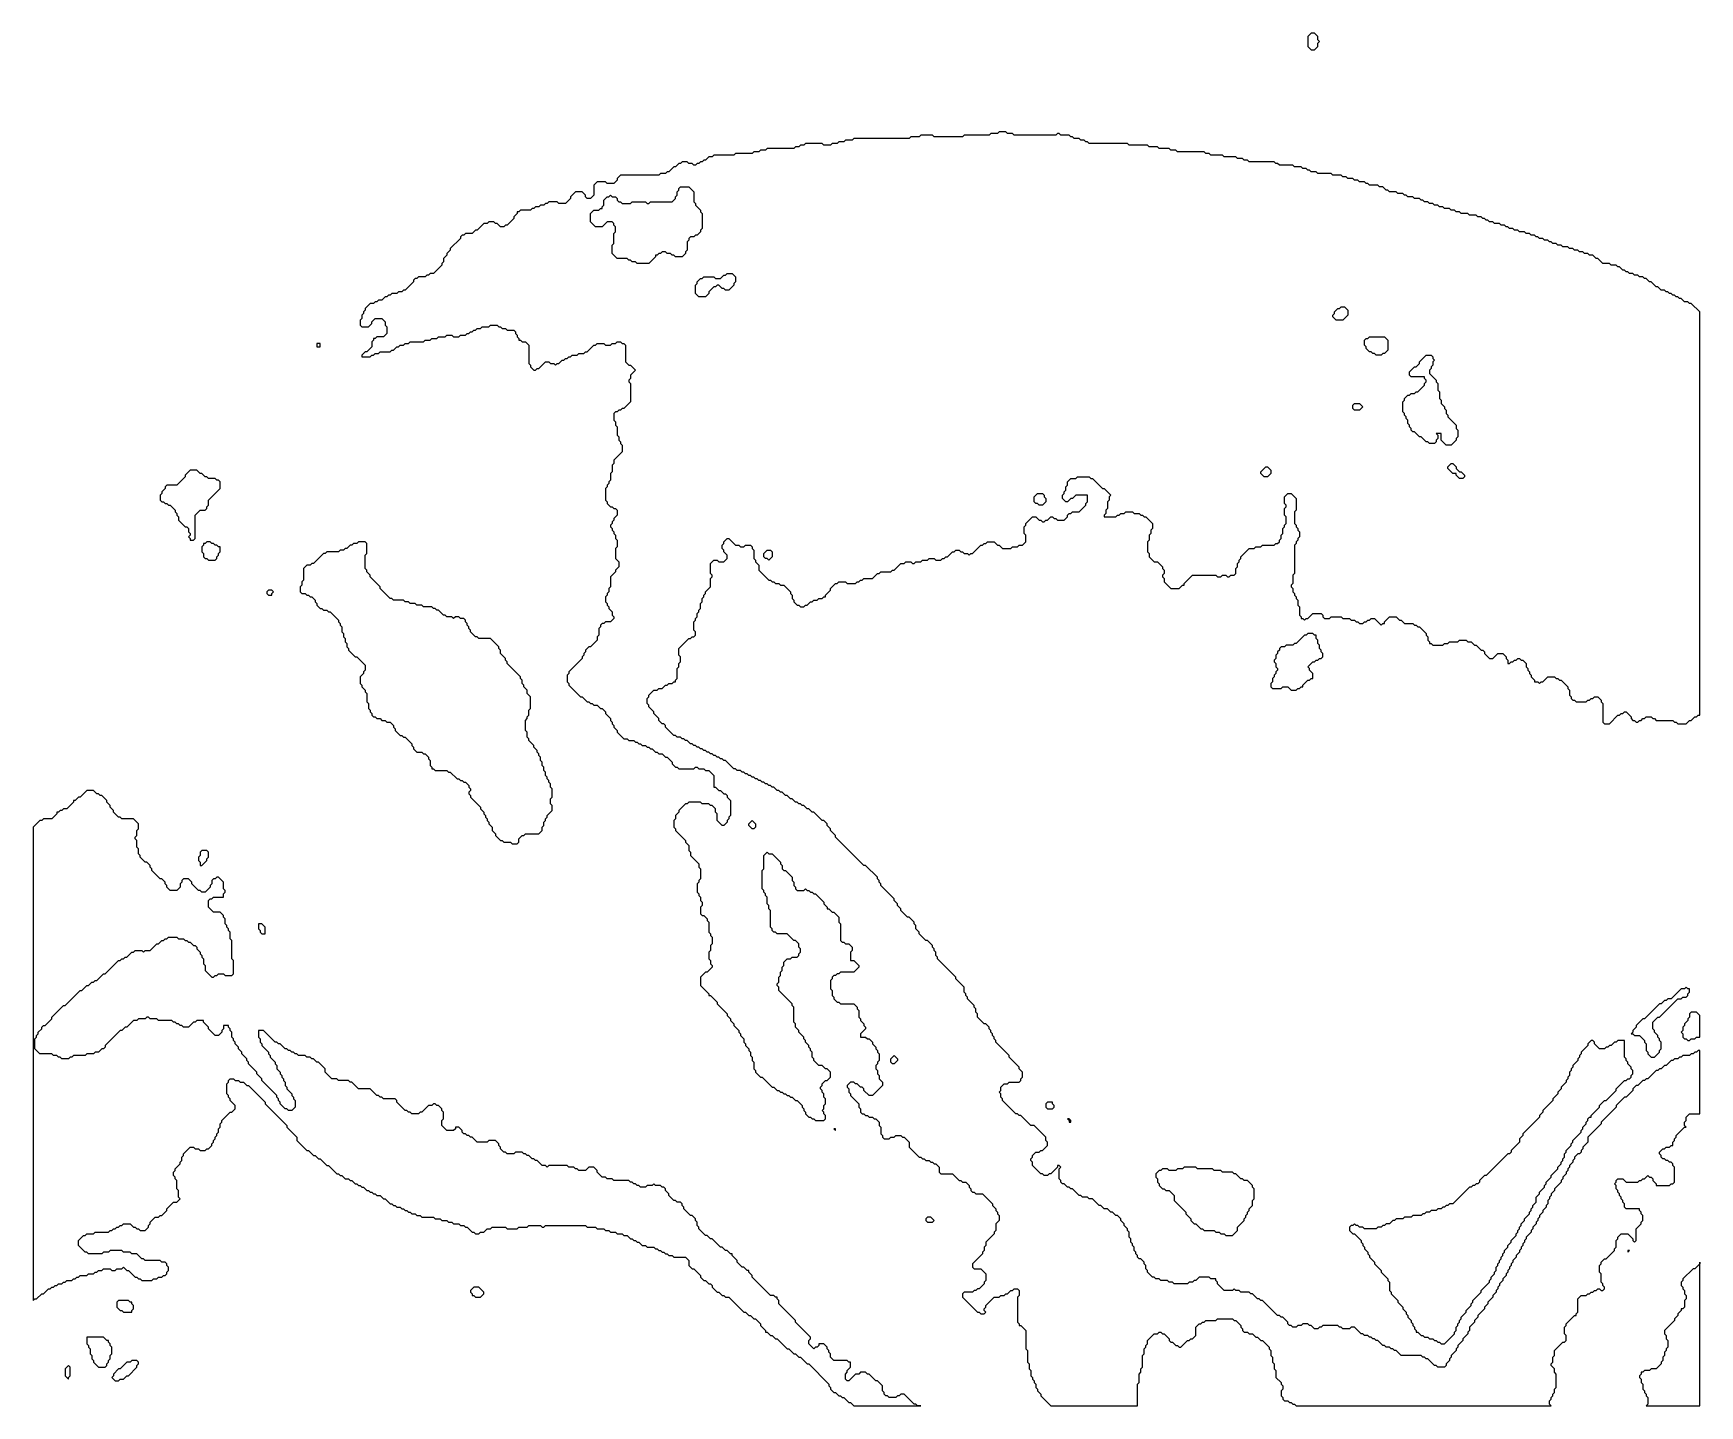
# Model space of a CAD drawing. Header units: millimetres. Extents: x 0 to 500, y 0 to 412.
import ezdxf

# ---------------------------------------------------------------- set-up
doc = ezdxf.new("R2010")
doc.units = ezdxf.units.MM

msp = doc.modelspace()

# ---------------------------------------------------------------- linework, layer by layer
for points in [[(383, 412), (382, 411), (382, 408), (383, 407), (384, 407), (385, 408), (385, 409), (385.5, 409.5), (385, 410), (385, 411), (384, 412)], [(289.5, 382.5), (289, 382), (287, 382), (286.5, 381.5), (279, 381.5), (278.5, 381), (270, 381), (269.5, 381.5), (266, 381.5), (265.5, 381), (263, 381), (262.5, 380.5), (246, 380.5), (245.5, 380), (243.5, 380), (243, 379.5), (241.5, 379.5), (241, 379), (239.5, 379), (239, 378.5), (237, 378.5), (236.5, 379), (231.5, 379), (231, 378.5), (230, 378.5), (229.5, 378), (228.5, 378), (228, 377.5), (220, 377.5), (219.5, 377), (218, 377), (217.5, 376.5), (216, 376.5), (215.5, 376), (210.5, 376), (210, 375.5), (204, 375.5), (203.5, 375), (202.5, 375), (201.5, 374), (201, 374), (200.5, 373.5), (200, 373.5), (199.5, 373), (199, 373), (198.5, 372.5), (198, 372.5), (197.5, 373), (196.5, 373), (196, 373.5), (194.5, 373.5), (194, 373), (193.5, 373), (192.5, 372), (192, 372), (190.5, 370.5), (190, 370.5), (189.5, 370), (188, 370), (187.5, 369.5), (176, 369.5), (175, 368.5), (175, 368), (174, 367), (172, 367), (171.5, 367.5), (169, 367.5), (168, 366.5), (168, 363.5), (167, 362.5), (166, 362.5), (165.5, 363), (165.5, 363.5), (164.5, 364.5), (162.5, 364.5), (161, 363), (161, 362.5), (159.5, 361), (157.5, 361), (157, 361.5), (154.5, 361.5), (154, 361), (153.5, 361), (153, 360.5), (152, 360.5), (151.5, 360), (150.5, 360), (150, 359.5), (149.5, 359.5), (149, 359), (146, 359), (145.5, 358.5), (145, 358.5), (145, 358), (144, 357), (144, 356.5), (142, 354.5), (141.5, 354.5), (141, 354), (140, 354), (139, 355), (138.5, 355), (138, 355.5), (136.5, 355.5), (136, 355), (135, 355), (133, 353), (132.5, 353), (131.5, 352), (129.5, 352), (129, 351.5), (128.5, 351.5), (128, 351), (128, 350.5), (125, 347.5), (125, 347), (124, 346), (124, 345.5), (123, 344.5), (123, 343.5), (122.5, 343), (122.5, 342.5), (120, 340), (119, 340), (118.5, 339.5), (118, 339.5), (117.5, 339), (115.5, 339), (115, 338.5), (114.5, 338.5), (114, 338), (114, 337.5), (111.5, 335), (111, 335), (110.5, 334.5), (109.5, 334.5), (109, 334), (107.5, 334), (107, 333.5), (106.5, 333.5), (106, 333), (105.5, 333), (104.5, 332), (103.5, 332), (103, 331.5), (102.5, 331.5), (102, 331), (101, 331), (99.5, 329.5), (99.5, 329), (99, 328.5), (99, 328), (98.5, 327.5), (98.5, 326.5), (98, 326), (98, 324.5), (98.5, 324), (100.5, 324), (101.5, 325), (101.5, 325.5), (102.5, 326.5), (104.5, 326.5), (105.5, 325.5), (105.5, 324.5), (106, 324), (106, 322), (105, 321), (103, 321), (102.5, 320.5), (102, 320.5), (102, 320), (101.5, 319.5), (101.5, 318), (100, 316.5), (99.5, 316.5), (98.5, 315.5), (98.5, 315), (101, 315), (101.5, 315.5), (102, 315.5), (102.5, 316), (103.5, 316), (104, 316.5), (107, 316.5), (107.5, 317), (108, 317), (109, 318), (109.5, 318), (110, 318.5), (111, 318.5), (111.5, 319), (112.5, 319), (113, 319.5), (117, 319.5), (117.5, 320), (119, 320), (119.5, 320.5), (121, 320.5), (121.5, 321), (123.5, 321), (124, 321.5), (125.5, 321.5), (126, 321), (127.5, 321), (128, 321.5), (129.5, 321.5), (130, 322), (130.5, 322), (131, 322.5), (131.5, 322.5), (132, 323), (132.5, 323), (133, 323.5), (134, 323.5), (134.5, 324), (136.5, 324), (137, 324.5), (139, 324.5), (139.5, 324), (140, 324), (140.5, 323.5), (141.5, 323.5), (142, 323), (144, 323), (144.5, 322.5), (144.5, 322), (145, 321.5), (145, 321), (145.5, 320.5), (145.5, 320), (146, 320), (146.5, 319.5), (147.5, 319.5), (148.5, 318.5), (148.5, 313), (149, 312.5), (149, 312), (150, 311), (150.5, 311), (151, 311.5), (151.5, 311.5), (153.5, 313.5), (154.5, 313.5), (155, 313), (156, 313), (156.5, 312.5), (157, 313), (157.5, 313), (158.5, 314), (159, 314), (159.5, 314.5), (160, 314.5), (160.5, 315), (161, 315), (161.5, 315.5), (163, 315.5), (163.5, 316), (165, 316), (165.5, 316.5), (166, 316.5), (168, 318.5), (168.5, 318.5), (169, 319), (171, 319), (171.5, 318.5), (173, 318.5), (173.5, 319), (174.5, 319), (175, 319.5), (176, 319.5), (176.5, 319), (177, 319), (177.5, 318.5), (177.5, 313.5), (178.5, 312.5), (179, 312.5), (180.5, 311), (179, 309.5), (179, 308.5), (178.5, 308), (178.5, 307.5), (179, 307), (179, 301.5), (177, 299.5), (176.5, 299.5), (176, 299), (175.5, 299), (175, 298.5), (174.5, 298.5), (174, 298), (174, 296), (174.5, 295.5), (174.5, 294.5), (175, 294), (175, 291.5), (175.5, 291), (175.5, 290), (176, 289.5), (176, 289), (176.5, 288.5), (176.5, 286.5), (174, 284), (174, 283), (173.5, 282.5), (173.5, 280.5), (173, 280), (173, 278), (172.5, 277.5), (172.5, 277), (172, 276.5), (172, 276), (171.5, 275.5), (171.5, 272), (172, 271.5), (172, 271), (173, 270), (173.5, 270), (174, 269.5), (174.5, 269.5), (175, 269), (175, 267.5), (174, 266.5), (174, 266), (173.5, 265.5), (173.5, 265), (173, 264.5), (173, 264), (173.5, 263.5), (173.5, 263), (174, 262.5), (174, 262), (174.5, 261.5), (174.5, 260.5), (175, 260), (175, 258), (174.5, 257.5), (174.5, 254.5), (175.5, 253.5), (175.5, 252), (174.5, 251), (174.5, 250.5), (173, 249), (173, 246), (172.5, 245.5), (172.5, 244.5), (172, 244), (172, 243.5), (171.5, 243), (171.5, 241.5), (172, 241), (172, 240.5), (172.5, 240), (172.5, 239.5), (173.5, 238.5), (173.5, 237.5), (174, 237), (174, 236.5), (173, 235.5), (171.5, 235.5), (171, 235), (170.5, 235), (170, 234.5), (170, 234), (169.5, 233.5), (169.5, 231.5), (169, 231), (169, 230), (167, 228), (166.5, 228), (165.5, 227), (165.5, 226.5), (165, 226), (165, 225.5), (164.5, 225), (164.5, 224.5), (160.5, 220.5), (160.5, 220), (160, 219.5), (160, 217.5), (160.5, 217), (160.5, 216.5), (164, 213), (164.5, 213), (166, 211.5), (166.5, 211.5), (167, 211), (167.5, 211), (168, 210.5), (169, 210.5), (170, 209.5), (170.5, 209.5), (171.5, 208.5), (171.5, 208), (173, 206.5), (173, 206), (173.5, 205.5), (173.5, 205), (174, 204.5), (174, 204), (175, 203), (175, 202.5), (177, 200.5), (178, 200.5), (178.5, 200), (180, 200), (180.5, 199.5), (181, 199.5), (181.5, 199), (182, 199), (182.5, 198.5), (183.5, 198.5), (184, 198), (184.5, 198), (185, 197.5), (185.5, 197.5), (186.5, 196.5), (187, 196.5), (187.5, 196), (188.5, 196), (189.5, 195), (190, 195), (191.5, 193.5), (191.5, 193), (192.5, 192), (193, 192), (193.5, 191.5), (198, 191.5), (198.5, 192), (199, 192), (199.5, 191.5), (201, 191.5), (201.5, 191), (202.5, 191), (204, 189.5), (204, 186), (204.5, 186), (205.5, 185), (206, 185), (207, 184), (207.5, 184), (208, 183.5), (208, 183), (209, 182), (209, 177.5), (208.5, 177), (208.5, 176.5), (208, 176), (208, 175.5), (207, 174.5), (206.5, 174.5), (205, 176), (205, 178), (204.5, 178.5), (204.5, 179.5), (203.5, 180.5), (203, 180.5), (202.5, 181), (200.5, 181), (200, 181.5), (196.5, 181.5), (196, 181), (195.5, 181), (193.5, 179), (193.5, 178.5), (192.5, 177.5), (192.5, 176.5), (192, 176), (192, 174), (192.5, 173.5), (192.5, 173), (195.5, 170), (195.5, 169.5), (196.5, 168.5), (196.5, 167), (197, 166.5), (197, 165.5), (199.5, 163), (199.5, 162), (200, 161.5), (200, 158.5), (199.5, 158), (199.5, 157.5), (199, 157), (199, 154.5), (199.5, 154), (199.5, 153.5), (200, 153), (200, 152), (200.5, 151.5), (200.5, 150.5), (200, 150), (200, 148), (200.5, 147.5), (201, 147.5), (202, 146.5), (202, 146), (202.5, 145.5), (202.5, 142.5), (203, 142), (203, 141.5), (203.5, 141), (203.5, 139), (203, 138.5), (203, 137), (202.5, 136.5), (202.5, 134.5), (203, 134), (203, 133), (203.5, 132.5), (203.5, 132), (202, 130.5), (201.5, 130.5), (200, 129), (200, 126.5), (202.5, 124), (202.5, 123.5), (203, 123.5), (205, 121.5), (205, 121), (208, 118), (208, 117.5), (209, 116.5), (209, 116), (210, 115), (210, 114.5), (211.5, 113), (211.5, 112.5), (212, 112), (212, 111.5), (213, 110.5), (213, 109.5), (213.5, 109), (213.5, 108.5), (214.5, 107.5), (214.5, 107), (215, 106.5), (215, 105.5), (215.5, 105), (215.5, 104), (216, 103.5), (216, 101.5), (216.5, 101), (216.5, 100.5), (218, 99), (218.5, 99), (221.5, 96), (222, 96), (223, 95), (223.5, 95), (224, 94.5), (224.5, 94.5), (225, 94), (225.5, 94), (226, 93.5), (226.5, 93.5), (227, 93), (227.5, 93), (228.5, 92), (229, 92), (230.5, 90.5), (230.5, 90), (231, 89.5), (231, 89), (231.5, 88.5), (231.5, 88), (232.5, 87), (233, 87), (233.5, 86.5), (234, 86.5), (234.5, 86), (237, 86), (237.5, 86.5), (237.5, 87.5), (237, 88), (237, 88.5), (236.5, 89), (237, 89.5), (237, 90.5), (237.5, 91), (237.5, 92.5), (237, 93), (237, 94), (236.5, 94.5), (236.5, 95), (236, 95.5), (236, 96), (236.5, 96.5), (236.5, 97), (237.5, 98), (238, 98), (239, 99), (239, 100.5), (238, 101.5), (237.5, 101.5), (236.5, 102.5), (235.5, 102.5), (234, 104), (234, 104.5), (233.5, 105), (233.5, 106.5), (233, 107), (233, 107.5), (232.5, 108), (232.5, 108.5), (231.5, 109.5), (231.5, 110), (231, 110.5), (231, 111), (229.5, 112.5), (229.5, 113), (228.5, 114), (228.5, 115), (228, 115.5), (228, 120), (227.5, 120.5), (227.5, 121), (223.5, 125), (223.5, 126), (223, 126.5), (223, 127), (223.5, 127.5), (223.5, 129), (224, 129.5), (224, 130.5), (224.5, 131), (224.5, 132), (225, 132.5), (225, 133.5), (226, 134.5), (227, 134.5), (227.5, 135), (229, 135), (229.5, 135.5), (229.5, 136), (230, 136.5), (230, 137.5), (229.5, 138), (229.5, 139), (228.5, 140), (228, 140), (226, 142), (223, 142), (222.5, 142.5), (222, 142.5), (221.5, 143), (221.5, 143.5), (221, 144), (221, 149), (220.5, 149.5), (220.5, 150.5), (220, 151), (220, 153), (219.5, 153.5), (219.5, 154), (219, 154.5), (219, 155), (218.5, 155.5), (218.5, 161), (219, 161.5), (219, 165.5), (220, 166.5), (220.5, 166), (221.5, 166), (224, 163.5), (224, 163), (224.5, 162.5), (224.5, 161.5), (225, 161), (225.5, 161), (227.5, 159), (227.5, 158), (228, 157.5), (228, 156.5), (228.5, 156), (228.5, 155.5), (229, 155), (231, 155), (231.5, 155.5), (232, 155), (232.5, 155), (233, 154.5), (233.5, 154.5), (234, 154), (234.5, 154), (237, 151.5), (237, 151), (238, 150), (238, 149.5), (238.5, 149.5), (239.5, 148.5), (240, 148.5), (241.5, 147), (241.5, 145.5), (242, 145), (242, 140), (242.5, 139.5), (243, 139.5), (243.5, 139), (244.5, 139), (245.5, 138), (245.5, 137), (245, 136.5), (245, 134), (246, 134), (247.5, 132.5), (247.5, 132), (246, 130.5), (242, 130.5), (241.5, 130), (241, 130), (240.5, 129.5), (240, 129.5), (239.5, 129), (239.5, 128.5), (239, 128), (239, 125.5), (239.5, 125), (239.5, 123.5), (240, 123), (240, 122.5), (241, 121.5), (241.5, 121.5), (242, 121), (246, 121), (247, 120), (247, 119.5), (247.5, 119), (247.5, 117), (248, 116.5), (248, 116), (249, 115), (249, 114.5), (249.5, 114), (249.5, 113.5), (248, 112), (248, 111), (249.5, 111), (250, 110.5), (250.5, 110.5), (251.5, 109.5), (251.5, 109), (252.5, 108), (252.5, 107.5), (253, 107), (253, 106.5), (253.5, 106), (253.5, 104), (253, 103.5), (253, 103), (252.5, 102.5), (252.5, 101.5), (253, 101), (253, 100), (253.5, 99.5), (253.5, 98.5), (254.5, 97.5), (254.5, 96.5), (251.5, 93.5), (250.5, 93.5), (249, 95), (249, 95.5), (248.5, 96), (248, 96), (247, 97), (246.5, 97), (246, 97.5), (245, 97.5), (244, 96.5), (244, 96), (244.5, 95.5), (244.5, 94.5), (245, 94), (245, 93.5), (247.5, 91), (247.5, 90), (248, 89.5), (248, 88.5), (248.5, 88), (249, 88), (249.5, 87.5), (250, 87.5), (250.5, 87), (251.5, 87), (252, 86.5), (252.5, 86.5), (253.5, 85.5), (253.5, 84.5), (254, 84), (254, 82), (254.5, 81.5), (254.5, 81), (255, 80.5), (256.5, 80.5), (257, 81), (258, 81), (258.5, 81.5), (260, 81.5), (260.5, 81), (261, 81), (262.5, 79.5), (262.5, 78), (265.5, 75), (266, 75), (266.5, 74.5), (267, 74.5), (267.5, 74), (268.5, 74), (269, 73.5), (269.5, 73.5), (270, 73), (270.5, 73), (271.5, 72), (271.5, 70.5), (272, 70), (275.5, 70), (277.5, 68), (278, 68), (278.5, 67.5), (279.5, 67.5), (280.5, 66.5), (280.5, 66), (281, 65.5), (281, 65), (281.5, 64.5), (282, 64.5), (282.5, 64), (284.5, 64), (287.5, 61), (287.5, 60.5), (288.5, 59.5), (288.5, 59), (289, 58.5), (289, 58), (289.5, 57.5), (289.5, 56), (288.5, 55), (288.5, 53), (288, 52.5), (288, 52), (285.5, 49.5), (285.5, 48.5), (285, 48), (285, 47), (284.5, 46.5), (284.5, 46), (281.5, 43), (281.5, 42), (282, 41.5), (284, 41.5), (285.5, 40), (285.5, 38), (285, 37.5), (285, 37), (283.5, 35.5), (283, 35.5), (282.5, 35), (282, 35), (281.5, 34.5), (279, 34.5), (278.5, 34), (278.5, 33), (283, 28.5), (283.5, 28.5), (284, 28), (285, 28), (285.5, 28.5), (285, 29), (285, 29.5), (285.5, 30), (285.5, 30.5), (288, 33), (289.5, 33), (290, 33.5), (291, 33.5), (291.5, 34), (292, 34), (293, 35), (293.5, 35), (294, 35.5), (295, 35.5), (295.5, 35), (295.5, 33.5), (295, 33), (295, 25.5), (295.5, 25), (295.5, 24.5), (296, 24.5), (297.5, 23), (297.5, 17.5), (298, 17), (298, 13.5), (298.5, 13), (298.5, 11.5), (299, 11), (299, 9.5), (299.5, 9), (299.5, 8.5), (300, 8), (300, 7.5), (300.5, 7), (300.5, 6), (301, 5.5), (301, 5), (302, 4), (302, 3.5), (305, 0.5), (331, 0.5), (331, 7), (331.5, 7.5), (331.5, 10), (332, 10.5), (332, 11.5), (332.5, 12), (332.5, 15.5), (333, 16), (333, 17.5), (333.5, 18), (333.5, 18.5), (334, 19), (334, 20), (336, 22), (337, 22), (337.5, 22.5), (338, 22.5), (338.5, 22), (339, 22), (340.5, 20.5), (340.5, 20), (341, 19.5), (341.5, 19.5), (342.5, 18.5), (343, 18.5), (343.5, 18), (344, 18), (346, 20), (346.5, 20), (347, 20.5), (347.5, 20.5), (348.5, 21.5), (348.5, 24), (349.5, 25), (350, 25), (350.5, 25.5), (351, 25.5), (351.5, 26), (354.5, 26), (355, 26.5), (359.5, 26.5), (360, 26), (360.5, 26), (362, 24.5), (362, 24), (362.5, 23.5), (362.5, 23), (363, 22.5), (364, 22.5), (364.5, 22), (365.5, 22), (366.5, 21), (367, 21), (368, 20), (368.5, 20), (370.5, 18), (370.5, 17.5), (371, 17), (371, 15.5), (371.5, 15), (371.5, 13.5), (372, 13), (372, 11.5), (372.5, 11), (372.5, 9), (374, 7.5), (374, 7), (374.5, 6.5), (374.5, 5.5), (374, 5), (374, 3.5), (374.5, 3), (374.5, 2.5), (375, 2), (376, 2), (376.5, 1.5), (377, 1.5), (377.5, 1), (378, 1), (378.5, 0.5), (455, 0.5), (454.5, 1), (454.5, 2), (455, 2.5), (455, 3), (455.5, 3.5), (455.5, 4), (456, 4.5), (456, 5.5), (456.5, 6), (456.5, 10), (456, 10.5), (456, 11.5), (455, 12.5), (455, 13), (455.5, 13.5), (455.5, 15), (456, 15.5), (456, 17), (458.5, 19.5), (459, 19.5), (459.5, 20), (459.5, 21.5), (459, 22), (459, 24), (459.5, 24.5), (459.5, 25), (462, 27.5), (462.5, 27.5), (462.5, 28), (463, 28.5), (463, 32.5), (464, 33.5), (465.5, 33.5), (466, 34), (466.5, 34), (467, 34.5), (467.5, 34.5), (468, 35), (468.5, 35), (469, 35.5), (469.5, 35.5), (470, 35), (470.5, 35), (471, 35.5), (471, 36), (470.5, 36.5), (470.5, 37), (470, 37.5), (470, 40), (469.5, 40.5), (469.5, 42.5), (470, 43), (470, 43.5), (471, 44.5), (471.5, 44.5), (474, 47), (474, 47.5), (474.5, 48), (474.5, 50), (475, 50.5), (475, 51), (476, 52), (478, 52), (479.5, 50.5), (479.5, 50), (480, 49.5), (480.5, 50), (480.5, 53.5), (482, 55), (482, 55.5), (482.5, 56), (482.5, 57.5), (482, 58), (482, 58.5), (481.5, 59), (481.5, 59.5), (477.5, 59.5), (477, 60), (477, 61), (476.5, 61.5), (476.5, 62), (476, 62.5), (476, 63), (475.5, 63.5), (475.5, 64), (475, 64.5), (475, 65), (474.5, 65.5), (474.5, 66.5), (474, 67), (474.5, 67.5), (474.5, 68), (475, 68.5), (476.5, 68.5), (477.5, 67.5), (481, 67.5), (481.5, 68), (482, 68), (482.5, 68.5), (483, 68.5), (484, 69.5), (484.5, 69), (485, 69), (485.5, 68.5), (485.5, 68), (486.5, 67), (486.5, 66.5), (490.5, 66.5), (491, 67), (491.5, 67), (492, 67.5), (492, 72), (491.5, 72.5), (491.5, 73), (491, 73.5), (490.5, 73.5), (490, 74), (489.5, 74), (489, 74.5), (488.5, 74.5), (488, 75), (488, 75.5), (487.5, 76), (487.5, 76.5), (488.5, 77.5), (489, 77.5), (489.5, 78), (490.5, 78), (491, 78.5), (491.5, 78.5), (491.5, 79.5), (492, 80), (492, 80.5), (492.5, 81), (492.5, 81.5), (495, 84), (495.5, 84), (495, 84.5), (495, 85.5), (495.5, 86), (495.5, 87), (496.5, 88), (499.5, 88), (499.5, 107), (499, 107), (498.5, 106.5), (498, 106.5), (497.5, 106), (497, 106), (496.5, 105.5), (494.5, 105.5), (494, 105), (493.5, 105), (493, 104.5), (492, 104.5), (491.5, 104), (491, 104), (489.5, 102.5), (489, 102.5), (488, 101.5), (487.5, 101.5), (487, 101), (486.5, 101), (484, 98.5), (483.5, 98.5), (483, 98), (482.5, 98), (481, 96.5), (480.5, 96.5), (479.5, 95.5), (479.5, 95), (477.5, 93), (477, 93), (474.5, 90.5), (474.5, 90), (470, 85.5), (470, 85), (466, 81), (466, 79.5), (464.5, 78), (464.5, 77.5), (464, 77), (464, 76.5), (463.5, 76), (463, 76), (462, 75), (462, 74.5), (461.5, 74), (461.5, 73.5), (460.5, 72.5), (460.5, 72), (460, 71.5), (460, 71), (459.5, 70.5), (459.5, 70), (458.5, 69), (458.5, 68.5), (458, 68), (458, 67.5), (456, 65.5), (456, 65), (455, 64), (455, 63.5), (454.5, 63), (454.5, 62.5), (454, 62), (454, 61), (453.5, 60.5), (453.5, 60), (452.5, 59), (452.5, 58.5), (451.5, 57.5), (451.5, 57), (451, 56.5), (451, 56), (450.5, 55.5), (450.5, 55), (449.5, 54), (449.5, 53.5), (449, 53), (449, 52.5), (447.5, 51), (447.5, 50.5), (447, 50), (447, 49.5), (446.5, 49), (446.5, 48.5), (446, 48), (446, 47.5), (445.5, 47), (445.5, 46.5), (444.5, 45.5), (444.5, 45), (443.5, 44), (443.5, 43.5), (443, 43), (443, 42.5), (442.5, 42), (442.5, 41.5), (442, 41), (442, 40.5), (441.5, 40), (441.5, 39.5), (440.5, 38.5), (440.5, 38), (439.5, 37), (439.5, 36.5), (439, 36), (439, 35.5), (438.5, 35), (438.5, 34.5), (437.5, 33.5), (437.5, 33), (436, 31.5), (436, 31), (435, 30), (435, 29.5), (433, 27.5), (433, 27), (432, 26), (432, 25.5), (430.5, 24), (430.5, 23), (430, 22.5), (430, 22), (428.5, 20.5), (428.5, 20), (427, 18.5), (427, 18), (426.5, 17.5), (426.5, 17), (425, 15.5), (425, 15), (424.5, 14.5), (424.5, 14), (423.5, 13), (423.5, 12.5), (423, 12), (421, 12), (420.5, 12.5), (420, 12.5), (418, 14.5), (417.5, 14.5), (417, 15), (416.5, 15), (416, 15.5), (410, 15.5), (408.5, 17), (408, 17), (407.5, 17.5), (407, 17.5), (406.5, 18), (405.5, 18), (405, 18.5), (404.5, 18.5), (403, 20), (402.5, 20), (402, 20.5), (401.5, 20.5), (401, 21), (400.5, 21), (400, 21.5), (399, 21.5), (398.5, 22), (398, 22), (396, 24), (395, 24), (394.5, 23.5), (392.5, 23.5), (392, 24), (391.5, 24), (391, 24.5), (386.5, 24.5), (386, 24), (385.5, 24), (385, 23.5), (384, 23.5), (383, 24.5), (382.5, 24.5), (382, 25), (380.5, 25), (380, 24.5), (379, 24.5), (378.5, 24), (377.5, 24), (377, 24.5), (376.5, 24.5), (376, 25), (376, 25.5), (374.5, 27), (374, 27), (373.5, 27.5), (373, 27.5), (368.5, 32), (368, 32), (367.5, 32.5), (367, 32.5), (365.5, 34), (365, 34), (364.5, 34.5), (362, 34.5), (361.5, 35), (360.5, 35), (360, 35.5), (359.5, 35), (357, 35), (355, 37), (355, 37.5), (354.5, 38), (354.5, 38.5), (353, 38.5), (352.5, 39), (349.5, 39), (348.5, 38), (348, 38), (347.5, 37.5), (346.5, 37.5), (346, 37), (342, 37), (341.5, 37.5), (340.5, 37.5), (340, 38), (338, 38), (337.5, 38.5), (336.5, 38.5), (336, 39), (335.5, 39), (334, 40.5), (334, 41), (333.5, 41.5), (333.5, 42.5), (333, 43), (333, 43.5), (332, 44.5), (331.5, 44.5), (331, 45), (331, 45.5), (330.5, 46), (330.5, 46.5), (330, 47), (330, 48), (329.5, 48.5), (329.5, 49), (329, 49.5), (329, 50.5), (328.5, 51), (328.5, 52.5), (328, 53), (328, 53.5), (327, 54.5), (327, 55), (326, 56), (326, 56.5), (325, 57.5), (324.5, 57.5), (323.5, 58.5), (323, 58.5), (322, 59.5), (321, 59.5), (320, 60.5), (319.5, 60.5), (317.5, 62.5), (316.5, 62.5), (316, 63), (314.5, 63), (314, 63.5), (313.5, 63.5), (311.5, 65.5), (311, 65.5), (310.5, 66), (310, 66), (309, 67), (308.5, 67), (308, 67.5), (308, 68), (307.5, 68.5), (307.5, 71.5), (308, 72), (307.5, 72.5), (307, 72.5), (307, 72), (305, 70), (304.5, 70), (304, 69.5), (303, 69.5), (302.5, 70), (302, 70), (299.5, 72.5), (299.5, 73.5), (299, 74), (299, 74.5), (299.5, 75), (299.5, 75.5), (300.5, 76.5), (301.5, 76.5), (302, 77), (302.5, 77), (304, 78.5), (304, 79.5), (303.5, 80), (303.5, 81), (300, 84.5), (299, 84.5), (296, 87.5), (295.5, 87.5), (295, 88), (294.5, 88), (290.5, 92), (290.5, 92.5), (290, 93), (290, 94), (289.5, 94.5), (290, 95), (290, 96), (291, 97), (292, 97), (292.5, 97.5), (295.5, 97.5), (296, 98), (296, 98.5), (296.5, 99), (296.5, 100.5), (295.5, 101.5), (295.5, 102), (292.5, 105), (292.5, 105.5), (288.5, 109.5), (288.5, 110), (288, 110.5), (288, 111), (287.5, 111.5), (287.5, 112), (287, 112.5), (287, 113), (286.5, 113.5), (286.5, 114), (285.5, 115), (285, 115), (283, 117), (283, 118), (282.5, 118.5), (282.5, 119.5), (282, 120), (282, 120.5), (280, 122.5), (280, 123), (279.5, 123.5), (279.5, 124), (279, 124.5), (279, 126), (276.5, 128.5), (276.5, 129), (271, 134.5), (271, 135), (270.5, 135.5), (270.5, 136.5), (270, 137), (270, 137.5), (269.5, 138), (269.5, 138.5), (268, 140), (267.5, 140), (265.5, 142), (265.5, 142.5), (264.5, 143.5), (264.5, 144.5), (264, 145), (264, 145.5), (262.5, 147), (262, 147), (260, 149), (260, 149.5), (259, 150.5), (259, 151), (258, 152), (258, 152.5), (254, 156.5), (254, 157), (253.5, 157.5), (253.5, 158), (253, 158.5), (253, 159), (249.5, 162.5), (249, 162.5), (240.5, 171), (240.5, 171.5), (239, 173), (239, 173.5), (238, 174.5), (238, 175), (237, 176), (236.5, 176), (234, 178.5), (233.5, 178.5), (232.5, 179.5), (232, 179.5), (231, 180.5), (230.5, 180.5), (230, 181), (229.5, 181), (229, 181.5), (228.5, 181.5), (227.5, 182.5), (227, 182.5), (226, 183.5), (225.5, 183.5), (224.5, 184.5), (224, 184.5), (223.5, 185), (223, 185), (222, 186), (221.5, 186), (221, 186.5), (220.5, 186.5), (220, 187), (219.5, 187), (219, 187.5), (218.5, 187.5), (218, 188), (217.5, 188), (217, 188.5), (216.5, 188.5), (216, 189), (215.5, 189), (215, 189.5), (214.5, 189.5), (214, 190), (213.5, 190), (213, 190.5), (212.5, 190.5), (212, 191), (211, 191), (210.5, 191.5), (210, 191.5), (207.5, 194), (207, 194), (206.5, 194.5), (206, 194.5), (205.5, 195), (205, 195), (204.5, 195.5), (204, 195.5), (203.5, 196), (203, 196), (202.5, 196.5), (202, 196.5), (201.5, 197), (201, 197), (200.5, 197.5), (200, 197.5), (199.5, 198), (199, 198), (198.5, 198.5), (198, 198.5), (197.5, 199), (197, 199), (196, 200), (195.5, 200), (195, 200.5), (194.5, 200.5), (194, 201), (193, 201), (192.5, 201.5), (192, 201.5), (189.5, 204), (189.5, 204.5), (189, 205), (188.5, 205), (187.5, 206), (187.5, 206.5), (186, 208), (186, 208.5), (184.5, 210), (184.5, 210.5), (184, 211), (184, 212.5), (184.5, 213), (184.5, 213.5), (186, 215), (187, 215), (187.5, 215.5), (188.5, 215.5), (189.5, 216.5), (190, 216.5), (190.5, 217), (191.5, 217), (192, 217.5), (192.5, 217.5), (192.5, 218), (193, 218.5), (193, 221.5), (193.5, 222), (193.5, 223), (194, 223.5), (194, 225), (193.5, 225.5), (193.5, 227.5), (196.5, 230.5), (197, 230.5), (197.5, 231), (198, 231), (198.5, 231.5), (198.5, 232.5), (198, 233), (198, 235.5), (198.5, 236), (198.5, 236.5), (199, 237), (199, 238), (199.5, 238.5), (199.5, 239), (200, 239.5), (200, 241), (200.5, 241.5), (200.5, 242.5), (201, 243), (201, 243.5), (201.5, 244), (201.5, 244.5), (203, 246), (203, 248.5), (203.5, 249), (203.5, 249.5), (203, 250), (203, 253), (204, 254), (205, 254), (205.5, 253.5), (207, 253.5), (208, 254.5), (208, 255.5), (207, 256.5), (207, 257), (206.5, 257.5), (206.5, 258.5), (207, 259), (207, 259.5), (208, 260.5), (208.5, 260.5), (210.5, 258.5), (211.5, 258.5), (212, 258), (213, 258), (213.5, 258.5), (215, 258.5), (215.5, 258), (215.5, 257.5), (216, 257), (216, 254.5), (216.5, 254), (216.5, 253.5), (217.5, 252.5), (217.5, 251), (220.5, 248), (221, 248), (221.5, 247.5), (222, 247.5), (222.5, 247), (223.5, 247), (224, 246.5), (225, 246.5), (227, 244.5), (227, 244), (227.5, 243.5), (227.5, 242.5), (228, 242), (228, 241.5), (229, 240.5), (229.5, 240.5), (230, 240), (231, 240), (231.5, 240.5), (232, 240.5), (233, 241.5), (233.5, 241.5), (234, 242), (235, 242), (235.5, 242.5), (236.5, 242.5), (237, 243), (237.5, 243), (237.5, 243.5), (239, 245), (239, 245.5), (240.5, 247), (241, 247), (241.5, 247.5), (243.5, 247.5), (244, 247), (246.5, 247), (247, 247.5), (247.5, 247.5), (248, 248), (248.5, 248), (249, 248.5), (251.5, 248.5), (253, 250), (253.5, 250), (254, 250.5), (257, 250.5), (257.5, 251), (258, 251), (260, 253), (261, 253), (261.5, 253.5), (263, 253.5), (263.5, 253), (264, 253), (264.5, 253.5), (266, 253.5), (266.5, 254), (268, 254), (268.5, 254.5), (270, 254.5), (270.5, 254), (272, 254), (272.5, 254.5), (273, 254.5), (273.5, 255), (274, 255), (275.5, 256.5), (276, 256.5), (276.5, 257), (277.5, 257), (278, 256.5), (278.5, 256.5), (279, 256), (280, 256), (280.5, 255.5), (281, 256), (281.5, 256), (284, 258.5), (284.5, 258.5), (285, 259), (285.5, 259), (286, 259.5), (288, 259.5), (289, 258.5), (289.5, 258.5), (290.5, 257.5), (293, 257.5), (293.5, 258), (295, 258), (295.5, 258.5), (296.5, 258.5), (297.5, 259.5), (297.5, 261.5), (297, 262), (297, 264), (297.5, 264.5), (297.5, 265), (299.5, 267), (300.5, 267), (301.5, 266), (302, 266), (302.5, 265.5), (303, 265.5), (303.5, 266), (304, 266), (305, 267), (305.5, 267), (306, 266.5), (306.5, 266.5), (307, 266), (309, 266), (310, 267), (310, 267.5), (310.5, 268), (311, 268), (311.5, 268.5), (313.5, 268.5), (315.5, 270.5), (315.5, 271), (316, 271.5), (316, 273.5), (312.5, 273.5), (311.5, 272.5), (311, 272.5), (310, 271.5), (309.5, 271.5), (308.5, 272.5), (308.5, 273.5), (309, 274), (309, 274.5), (309.5, 275), (309.5, 276), (310, 276.5), (310, 277.5), (311, 278.5), (312.5, 278.5), (313, 279), (316.5, 279), (317, 278.5), (317.5, 278.5), (320.5, 275.5), (321, 275.5), (323, 273.5), (322.5, 273), (322.5, 272), (322, 271.5), (322, 269.5), (321.5, 269), (321.5, 268), (321, 267.5), (321, 267), (324.5, 267), (325, 267.5), (325.5, 267.5), (326, 268), (327, 268), (327.5, 268.5), (329.5, 268.5), (330, 268), (331.5, 268), (332, 267.5), (332.5, 267.5), (333, 267), (333.5, 267), (335.5, 265), (335.5, 263.5), (335, 263), (335, 262), (334.5, 261.5), (334.5, 260), (334, 259.5), (334, 256.5), (334.5, 256), (334.5, 255), (336, 253.5), (337, 253.5), (338.5, 252), (338.5, 251.5), (339, 251), (339, 250), (338.5, 249.5), (338.5, 249), (339, 248.5), (339, 247.5), (341, 245.5), (343.5, 245.5), (344.5, 246.5), (345, 246.5), (345, 247), (347.5, 249.5), (354.5, 249.5), (355, 249), (356, 249), (356.5, 249.5), (357.5, 249.5), (358, 249), (358.5, 249), (359, 249.5), (360, 249.5), (360.5, 250), (360.5, 251.5), (361, 252), (361, 253), (361.5, 253.5), (361.5, 254), (362, 254.5), (362, 255), (364.5, 257.5), (366, 257.5), (366.5, 258), (368, 258), (368.5, 258.5), (372, 258.5), (372.5, 259), (373, 259), (373.5, 259.5), (373.5, 260), (374, 260.5), (374, 261.5), (374.5, 262), (374.5, 263.5), (375, 264), (375, 264.5), (375.5, 265), (375.5, 267), (375, 267.5), (375, 269.5), (375.5, 270), (375.5, 270.5), (375, 271), (375, 273), (376, 274), (377, 274), (378.5, 272.5), (378.5, 269), (378, 268.5), (378, 265), (378.5, 264.5), (378.5, 264), (379, 263.5), (379, 263), (379.5, 262.5), (379.5, 261), (379, 260.5), (379, 260), (378.5, 259.5), (378.5, 259), (378, 258.5), (378, 250), (377.5, 249.5), (377.5, 247), (377, 246.5), (377, 246), (377.5, 245.5), (377.5, 244.5), (378, 244), (378, 243.5), (378.5, 243), (378.5, 242.5), (379, 242), (379, 240.5), (379.5, 240), (379.5, 237.5), (380, 237), (380, 236.5), (380.5, 236.5), (381, 236), (381.5, 236.5), (382, 236.5), (383.5, 238), (386, 238), (386.5, 237.5), (386.5, 237), (387, 236.5), (388.5, 236.5), (389, 237), (392, 237), (392.5, 236.5), (394.5, 236.5), (395, 236), (396, 236), (396.5, 235.5), (397, 235.5), (397.5, 235), (398.5, 235), (399, 235.5), (399.5, 235.5), (400, 236), (400.5, 236), (401, 236.5), (402, 236.5), (404, 234.5), (404.5, 235), (405, 235), (405, 235.5), (406.5, 237), (408.5, 237), (409.5, 236), (410, 236), (411, 235), (413.5, 235), (414, 234.5), (414.5, 234.5), (415, 234), (415.5, 234), (417.5, 232), (417.5, 231.5), (418, 231), (418, 230), (418.5, 229.5), (418.5, 229), (419, 229), (419.5, 228.5), (422.5, 228.5), (423, 229), (424, 229), (424.5, 229.5), (427, 229.5), (427.5, 230), (429.5, 230), (430, 229.5), (431, 229.5), (432, 228.5), (432.5, 228.5), (434, 227), (434.5, 227), (435, 226.5), (435, 226), (436.5, 224.5), (437.5, 224.5), (439, 226), (440.5, 226), (441.5, 225), (441.5, 224.5), (442, 224), (442, 223), (442.5, 223), (443, 223.5), (443.5, 223.5), (444, 224), (444.5, 224), (445, 224.5), (445.5, 224.5), (446, 224), (446.5, 224), (447.5, 223), (447.5, 222), (448, 221.5), (448, 221), (448.5, 220.5), (448.5, 220), (449, 219.5), (449, 219), (450, 218), (450, 217.5), (451, 217.5), (451.5, 217), (452, 217.5), (452.5, 217.5), (454, 219), (456, 219), (456.5, 218.5), (457, 218.5), (457.5, 218), (458, 218), (460, 216), (460, 215.5), (460.5, 215), (460.5, 213.5), (461, 213), (461, 212.5), (461.5, 212), (462, 212), (462.5, 211.5), (465.5, 211.5), (466, 212), (466.5, 212), (467, 212.5), (467.5, 212.5), (468, 213), (469, 213), (470, 212), (470, 211.5), (470.5, 211), (470.5, 205.5), (471, 205), (472.5, 205), (475, 207.5), (475.5, 207.5), (476, 208), (476.5, 208), (477, 208.5), (477.5, 208.5), (479, 207), (479, 206.5), (479.5, 206), (480, 206), (480.5, 205.5), (481, 205.5), (481.5, 206), (482, 206), (482.5, 206.5), (483, 206.5), (483.5, 207), (485, 207), (485.5, 206.5), (486, 206.5), (486.5, 206), (491.5, 206), (492, 205.5), (492.5, 205.5), (493, 205), (495.5, 205), (496.5, 206), (497, 206), (498, 207), (498.5, 207), (499, 207.5), (499.5, 207.5), (499.5, 328.5), (497, 331), (496.5, 331), (496, 331.5), (495, 331.5), (494, 332.5), (493.5, 332.5), (493, 333), (492.5, 333), (492, 333.5), (491.5, 333.5), (491, 334), (490.5, 334), (490, 334.5), (489.5, 334.5), (489, 335), (488, 335), (487, 336), (486.5, 336), (485, 337.5), (484.5, 337.5), (483.5, 338.5), (483, 338.5), (482.5, 339), (481.5, 339), (481, 339.5), (480, 339.5), (479.5, 340), (478.5, 340), (478, 340.5), (477.5, 340.5), (477, 341), (476.5, 341), (475.5, 342), (475, 342), (474.5, 342.5), (473, 342.5), (472.5, 343), (470.5, 343), (469, 344.5), (468.5, 344.5), (467.5, 345.5), (466.5, 345.5), (466, 346), (465, 346), (464.5, 346.5), (463.5, 346.5), (463, 347), (462, 347), (461.5, 347.5), (460.5, 347.5), (460, 348), (458.5, 348), (458, 348.5), (457, 348.5), (456.5, 349), (455.5, 349), (455, 349.5), (454.5, 349.5), (454, 350), (453, 350), (452.5, 350.5), (451.5, 350.5), (451, 351), (450.5, 351), (450, 351.5), (449, 351.5), (448.5, 352), (447.5, 352), (447, 352.5), (445.5, 352.5), (445, 353), (444, 353), (443.5, 353.5), (442.5, 353.5), (442, 354), (441.5, 354), (441, 354.5), (440, 354.5), (439.5, 355), (438, 355), (437.5, 355.5), (436.5, 355.5), (436, 356), (435.5, 356), (435, 356.5), (434.5, 356.5), (434, 357), (433, 357), (432.5, 357.5), (430.5, 357.5), (430, 358), (428, 358), (427.5, 358.5), (426.5, 358.5), (426, 359), (425, 359), (424.5, 359.5), (423, 359.5), (422.5, 360), (421.5, 360), (421, 360.5), (420, 360.5), (419.5, 361), (418.5, 361), (418, 361.5), (417, 361.5), (416.5, 362), (416, 362), (415.5, 362.5), (414, 362.5), (413.5, 363), (412, 363), (411.5, 363.5), (411, 363.5), (410.5, 364), (409, 364), (408.5, 364.5), (406.5, 364.5), (406, 365), (405.5, 365), (404.5, 366), (403.5, 366), (403, 366.5), (400.5, 366.5), (400, 367), (399.5, 367), (399, 367.5), (397.5, 367.5), (397, 368), (396, 368), (395.5, 368.5), (394, 368.5), (393.5, 369), (392.5, 369), (392, 369.5), (389.5, 369.5), (389, 370), (385, 370), (384.5, 370.5), (383, 370.5), (382.5, 371), (382, 371), (381.5, 371.5), (380.5, 371.5), (380, 372), (378, 372), (377.5, 372.5), (373.5, 372.5), (373, 373), (372.5, 373), (372, 373.5), (364.5, 373.5), (364, 374), (363, 374), (362.5, 374.5), (361, 374.5), (360.5, 375), (357, 375), (356.5, 375.5), (353, 375.5), (352.5, 376), (351.5, 376), (351, 376.5), (343, 376.5), (342.5, 377), (341, 377), (340.5, 377.5), (337.5, 377.5), (337, 378), (334.5, 378), (334, 378.5), (328.5, 378.5), (328, 379), (316.5, 379), (316, 379.5), (315.5, 379.5), (315, 380), (314, 380), (313.5, 380.5), (312, 380.5), (311.5, 381), (311, 381), (310.5, 381.5), (308, 381.5), (307.5, 382), (307, 382), (306.5, 381.5), (294, 381.5), (293.5, 382), (292, 382), (291.5, 382.5)], [(193.5, 365.5), (194, 366), (196.5, 366), (198, 364.5), (198, 361.5), (198.5, 361), (198.5, 360.5), (200, 359), (200, 358.5), (200.5, 358), (200.5, 353.5), (200, 353), (200, 352.5), (199, 351.5), (198.5, 351.5), (198, 351), (197, 351), (196.5, 350.5), (196.5, 350), (196, 349.5), (196, 347), (195.5, 346.5), (195.5, 346), (194.5, 345), (192.5, 345), (192, 345.5), (191.5, 345.5), (191, 346), (190, 346), (189.5, 346.5), (188.5, 346.5), (188, 346), (187.5, 346), (187, 345.5), (186.5, 345.5), (186.5, 345), (184.5, 343), (181, 343), (180.5, 343.5), (179.5, 343.5), (179, 344), (178.5, 344), (178, 344.5), (175, 344.5), (173.5, 346), (173.5, 348.5), (174, 349), (174, 352), (174.5, 352.5), (174.5, 354), (174, 354.5), (174, 355), (173.5, 355.5), (172, 355.5), (170.5, 354), (168.5, 354), (167, 355.5), (167, 358), (168, 359), (169.5, 359), (170, 359.5), (170.5, 359.5), (170.5, 360), (171, 360.5), (171, 362), (172, 363), (172.5, 363), (173, 363.5), (173.5, 363), (174.5, 363), (175, 362.5), (175, 362), (175.5, 361.5), (176, 361.5), (176.5, 361), (179, 361), (179.5, 361.5), (183.5, 361.5), (184, 361), (184.5, 361), (185, 361.5), (191.5, 361.5), (192.5, 362.5), (192.5, 363), (193, 363.5), (193, 364.5), (193.5, 365)], [(207.5, 339.5), (208, 340), (209.5, 340), (210.5, 339), (210.5, 337.5), (210, 337), (210, 336.5), (208.5, 335), (207.5, 335), (207, 335.5), (206.5, 335.5), (205.5, 336.5), (205, 336.5), (204.5, 336), (204, 336), (202.5, 334.5), (202.5, 334), (201.5, 333), (199.5, 333), (198.5, 334), (198.5, 336.5), (199, 337), (199, 337.5), (200, 338.5), (200.5, 338.5), (201, 339), (204, 339), (204.5, 338.5), (206, 338.5), (207, 339.5)], [(391.5, 329.5), (392, 330), (393, 330), (394, 329), (394, 327.5), (392.5, 326), (390.5, 326), (389.5, 327), (389.5, 327.5), (390, 328), (390, 328.5), (391, 329.5)], [(400, 320.5), (400.5, 321), (405, 321), (406, 320), (406, 317), (405, 316), (404.5, 316), (404, 315.5), (402.5, 315.5), (402, 316), (401.5, 316), (401, 316.5), (400.5, 316.5), (399.5, 317.5), (399.5, 318), (399, 318.5), (399, 320), (399.5, 320.5)], [(85, 319), (85, 318), (86, 318), (86, 319)], [(417.5, 315.5), (419, 315.5), (419.5, 315), (419.5, 314.5), (420, 314), (419.5, 313.5), (419.5, 312.5), (419, 312), (419, 311.5), (418.5, 311), (418.5, 310), (420.5, 308), (420.5, 307.5), (421, 307), (421, 305), (421.5, 304.5), (421.5, 302.5), (422, 302), (422, 301), (423, 300), (423, 299.5), (423.5, 299), (423.5, 298), (424, 297.5), (424, 297), (426.5, 294.5), (426.5, 293.5), (427, 293), (427, 291), (426.5, 290.5), (426.5, 290), (425, 288.5), (423.5, 288.5), (422, 290), (422, 292), (420.5, 292), (421, 291.5), (421, 290.5), (420.5, 290), (420.5, 289.5), (420, 289), (418.5, 289), (418, 289.5), (417.5, 289.5), (416, 291), (415.5, 291), (414, 292.5), (413.5, 292.5), (413, 293), (413, 293.5), (412.5, 294), (412.5, 294.5), (412, 295), (412, 296), (411.5, 296.5), (411.5, 297), (411, 297.5), (411, 298), (410.5, 298.5), (410.5, 301.5), (411, 302), (411, 302.5), (412, 303.5), (412.5, 303.5), (413, 304), (414, 304), (414.5, 304.5), (415, 304.5), (417, 306.5), (417, 307), (417.5, 307.5), (417.5, 308), (417, 308.5), (417, 309), (413, 309), (412.5, 309.5), (412.5, 310.5), (414, 312), (414.5, 312), (415.5, 313), (415.5, 313.5)], [(395.5, 300.5), (396, 301), (397.5, 301), (398.5, 300), (397.5, 299), (396, 299), (395.5, 299.5)], [(47, 281), (45.5, 279.5), (45.5, 279), (43, 276.5), (40, 276.5), (39.5, 276), (39.5, 275.5), (38.5, 274.5), (38.5, 274), (38, 273.5), (38, 272), (38.5, 271.5), (39, 271.5), (39.5, 271), (40, 271), (40.5, 270.5), (41, 270.5), (42.5, 269), (42.5, 268.5), (43, 268), (43, 267.5), (43.5, 267), (43.5, 266), (45.5, 264), (46, 264), (46.5, 263.5), (46.5, 262.5), (47, 262), (47, 261.5), (46.5, 261), (47, 260.5), (47, 260), (48, 260), (48.5, 260.5), (48.5, 267.5), (50, 269), (51.5, 269), (52, 269.5), (52, 270), (52.5, 270.5), (52.5, 272), (56, 275.5), (56, 277.5), (55.5, 278), (55, 278), (54.5, 278.5), (52.5, 278.5), (52, 279), (51.5, 279), (50.5, 280), (50, 280), (49, 281)], [(369.5, 282), (370, 282), (371, 281), (371, 280), (370, 279), (369, 279), (368, 280), (368, 280.5)], [(425, 283), (425.5, 283), (426.5, 282), (426.5, 281.5), (427.5, 280.5), (428, 280.5), (429, 279.5), (429, 279), (428.5, 278.5), (427.5, 278.5), (426.5, 279.5), (426.5, 280), (425.5, 280), (424, 281.5), (424, 282)], [(301, 274), (302.5, 274), (303, 273.5), (303, 273), (303.5, 272.5), (303.5, 271.5), (302.5, 270.5), (301.5, 270.5), (301, 271), (300.5, 271), (300, 271.5), (300, 273)], [(52, 259.5), (51.5, 259), (51, 259), (51, 258.5), (50.5, 258), (50.5, 256.5), (51, 256), (51, 255), (51.5, 254.5), (52, 254.5), (52.5, 254), (54.5, 254), (55, 254.5), (55, 255), (55.5, 255.5), (55.5, 256), (56, 256.5), (56, 258), (55.5, 258), (55, 258.5), (54.5, 258.5), (54, 259), (53.5, 259), (53, 259.5)], [(97.5, 259.5), (97, 259), (96, 259), (95.5, 258.5), (95, 258.5), (94, 257.5), (93.5, 257.5), (93, 257), (92, 257), (91.5, 256.5), (88, 256.5), (87.5, 256), (87, 256), (84, 253), (83.5, 253), (83, 252.5), (82, 252.5), (81, 251.5), (81, 248), (80.5, 247.5), (80.5, 246.5), (80, 246), (80, 244.5), (80.5, 244), (81.5, 244), (82, 243.5), (82.5, 243.5), (83, 243), (83.5, 243), (84.5, 242), (84.5, 241.5), (85, 241), (85, 240.5), (86, 239.5), (86.5, 239.5), (87, 239), (88, 239), (88.5, 238.5), (89, 238.5), (91.5, 236), (91.5, 235.5), (92, 235), (92, 234.5), (92.5, 234), (92.5, 232.5), (93, 232), (93, 231), (93.5, 230.5), (93.5, 229.5), (94, 229), (94, 228), (94.5, 227.5), (94.5, 227), (96.5, 225), (97, 225), (99.5, 222.5), (99.5, 221), (99, 220.5), (99, 220), (98, 219), (98, 217), (98.5, 216.5), (98.5, 216), (99.5, 215), (99.5, 214.5), (100, 214), (100, 211.5), (100.5, 211), (100.5, 209.5), (101, 209), (101, 208.5), (101.5, 208), (101.5, 207.5), (102, 207), (102.5, 207), (103, 206.5), (104, 206.5), (104.5, 206), (105.5, 206), (106, 205.5), (107, 205.5), (108, 204.5), (108, 204), (108.5, 203.5), (108.5, 203), (110, 201.5), (110.5, 201.5), (111, 201), (111.5, 201), (113.5, 199), (113.5, 198.5), (114, 198), (114, 197.5), (115, 196.5), (116.5, 196.5), (117, 196), (117.5, 196), (118.5, 195), (118.5, 194.5), (119, 194), (119, 192.5), (119.5, 192), (119.5, 191.5), (120, 191.5), (120.5, 191), (124, 191), (124.5, 190.5), (125, 190.5), (127, 188.5), (127.5, 188.5), (128, 188), (128.5, 188), (129, 187.5), (129.5, 187.5), (130.5, 186.5), (130.5, 186), (131, 185.5), (131, 185), (130.5, 184.5), (130.5, 184), (131, 183.5), (131, 183), (134, 180), (134, 179.5), (135, 178.5), (135, 178), (135.5, 177.5), (135.5, 177), (136, 176.5), (136, 176), (136.5, 175.5), (136.5, 175), (137.5, 174), (137.5, 173), (138.5, 172), (138.5, 171.5), (140, 170), (140.5, 170), (141, 169.5), (143, 169.5), (143.5, 169), (145, 169), (145.5, 169.5), (145.5, 170.5), (146.5, 171.5), (147, 171.5), (147.5, 172), (151.5, 172), (152.5, 173), (152.5, 174), (153, 174.5), (153, 175.5), (153.5, 176), (153.5, 176.5), (154, 177), (154, 177.5), (155.5, 179), (155.5, 180.5), (155, 181), (155, 182.5), (155.5, 183), (155.5, 185.5), (155, 186), (155, 187), (154.5, 187.5), (154.5, 188), (154, 188.5), (154, 189), (153.5, 189.5), (153.5, 190.5), (153, 191), (153, 192), (152.5, 192.5), (152.5, 193.5), (152, 194), (152, 195), (151.5, 195.5), (151.5, 196), (151, 196.5), (151, 197), (150, 198), (150, 198.5), (148.5, 200), (148.5, 200.5), (148, 201), (148, 202.5), (147.5, 203), (147.5, 206), (148, 206.5), (148, 207), (148.5, 207.5), (148.5, 209), (149, 209.5), (149, 213), (148, 214), (148, 215), (147, 216), (147, 216.5), (146.5, 217), (146.5, 218), (146, 218.5), (146, 219), (142, 223), (142, 223.5), (141.5, 224), (141.5, 224.5), (140, 226), (140, 227), (139.5, 227.5), (139.5, 228), (137, 230.5), (133.5, 230.5), (133, 231), (132.5, 231), (131, 232.5), (131, 233), (130.5, 233.5), (130.5, 234), (130, 234.5), (130, 235), (129.5, 235.5), (129.5, 236), (129, 236.5), (128, 236.5), (127.5, 237), (126.5, 237), (126, 236.5), (125.5, 237), (124, 237), (123.5, 237.5), (123, 237.5), (121.5, 239), (121, 239), (120.5, 239.5), (120, 239.5), (119.5, 240), (117, 240), (116.5, 240.5), (115, 240.5), (114.5, 241), (113, 241), (112.5, 241.5), (111.5, 241.5), (111, 242), (108, 242), (107.5, 242.5), (107, 242.5), (104, 245.5), (104, 246), (101, 249), (101, 249.5), (100, 250.5), (100, 251), (99.5, 251.5), (99.5, 255.5), (100, 256), (100, 259), (99.5, 259.5)], [(220, 257), (221, 257), (221.5, 256.5), (221.5, 255), (220.5, 254), (220, 254.5), (219.5, 254.5), (219, 255), (219, 256)], [(70.5, 245), (70, 244.5), (70, 244), (70.5, 243.5), (71.5, 243.5), (71.5, 244), (72, 244.5), (71.5, 245)], [(382, 232), (381.5, 231.5), (381, 231.5), (378.5, 229), (378, 229), (377.5, 228.5), (375.5, 228.5), (375, 228), (374, 228), (373.5, 227.5), (373.5, 227), (373, 226.5), (373, 226), (372.5, 225.5), (372.5, 224.5), (372, 224), (372, 223.5), (372.5, 223), (372.5, 222), (373, 221.5), (373, 221), (372.5, 220.5), (372.5, 220), (372, 219.5), (372, 219), (371.5, 218.5), (371.5, 217.5), (371, 217), (371, 216), (371.5, 215.5), (374, 215.5), (374.5, 216), (376, 216), (377, 215), (378.5, 215), (379, 215.5), (379.5, 215.5), (380, 216), (380.5, 216), (380.5, 216.5), (382, 218), (382.5, 218), (383, 218.5), (383.5, 218.5), (383.5, 220), (382.5, 221), (382.5, 221.5), (382, 222), (383.5, 223.5), (384, 223.5), (384.5, 224), (385, 224), (385.5, 224.5), (386, 224.5), (386.5, 225), (386.5, 226), (386, 226.5), (386, 227), (385.5, 227.5), (385.5, 228.5), (385, 229), (385, 230), (384.5, 230.5), (384.5, 231.5), (384, 231.5), (383.5, 232)], [(16, 185), (14, 183), (13.5, 183), (12.5, 182), (12, 182), (12, 181.5), (10, 179.5), (9, 179.5), (8.5, 179), (8, 179), (7.5, 178.5), (7, 178.5), (7, 178), (5.5, 176.5), (3, 176.5), (2.5, 176), (2, 176), (0, 174), (0, 32), (0.5, 32.5), (1, 32.5), (2.5, 34), (3, 34), (4.5, 35.5), (5, 35.5), (5.5, 36), (6, 36), (6.5, 36.5), (7, 36.5), (7.5, 37), (8.5, 37), (9, 37.5), (9.5, 37.5), (10, 38), (11.5, 38), (12, 38.5), (12.5, 38.5), (13, 39), (13.5, 39), (14, 39.5), (16, 39.5), (16.5, 40), (18, 40), (18.5, 40.5), (19, 40.5), (19.5, 41), (20.5, 41), (21, 41.5), (23, 41.5), (23.5, 41), (24.5, 41), (25, 41.5), (26.5, 41.5), (27, 42), (28, 41), (28.5, 41), (30.5, 39), (31, 39), (31.5, 38.5), (32, 38.5), (32.5, 38), (35.5, 38), (36, 38.5), (37, 38.5), (37.5, 39), (38.5, 39), (39, 39.5), (39.5, 39.5), (40, 40), (40, 40.5), (40.5, 41), (40.5, 42), (40, 42.5), (40, 43), (39.5, 43.5), (38.5, 43.5), (38, 44), (33.5, 44), (33, 44.5), (32.5, 44.5), (31, 46), (29.5, 46), (29, 46.5), (27, 46.5), (26.5, 47), (23, 47), (22.5, 46.5), (21, 46.5), (20.5, 46), (16.5, 46), (16, 46.5), (15.5, 46.5), (13.5, 48.5), (13.5, 50), (15, 51.5), (15.5, 51.5), (16, 52), (18, 52), (18.5, 52.5), (22.5, 52.5), (23, 53), (23.5, 53), (24, 53.5), (24.5, 53.5), (25, 54), (25.5, 54), (26, 54.5), (26.5, 54.5), (27, 55), (29, 55), (30, 54), (30.5, 54), (31, 53.5), (31.5, 53.5), (32, 53), (33.5, 53), (34.5, 54), (34.5, 54.5), (35, 55), (35, 55.5), (36.5, 57), (37.5, 57), (38, 57.5), (38.5, 57.5), (40, 59), (40, 59.5), (42, 61.5), (43, 61.5), (44, 62.5), (43.5, 63), (43.5, 65), (43, 65.5), (43, 68), (42.5, 68.5), (42.5, 69), (42, 69.5), (42, 70.5), (42.5, 71), (42.5, 71.5), (44, 73), (44, 73.5), (44.5, 74), (44.5, 75), (45, 75.5), (45, 76), (47, 78), (48, 78), (48.5, 77.5), (49.5, 77.5), (50, 77), (51.5, 77), (52, 77.5), (52.5, 77.5), (53.5, 78.5), (53.5, 79), (54, 79.5), (54, 80), (54.5, 80.5), (54.5, 81), (55, 81.5), (55, 82), (55.5, 82.5), (55.5, 83.5), (56, 84), (56, 85), (56.5, 85.5), (56.5, 86), (59, 88.5), (59.5, 88.5), (60.5, 89.5), (60.5, 90.5), (59, 92), (59, 92.5), (58.5, 93), (58.5, 93.5), (58, 94), (58, 97), (58.5, 97.5), (58.5, 98), (59, 98.5), (60, 98.5), (60.5, 98), (61.5, 98), (62, 97.5), (63, 97.5), (64, 96.5), (64.5, 96.5), (69.5, 91.5), (69.5, 91), (76, 84.5), (76, 84), (79, 81), (79, 80), (82, 77), (82.5, 77), (84, 75.5), (84.5, 75.5), (85.5, 74.5), (86, 74.5), (88, 72.5), (88.5, 72.5), (91, 70), (91.5, 70), (92, 69.5), (92.5, 69.5), (93.5, 68.5), (94.5, 68.5), (95, 68), (95.5, 68), (96.5, 67), (97, 67), (97.5, 66.5), (98, 66.5), (98.5, 66), (99, 66), (100, 65), (100.5, 65), (101, 64.5), (101.5, 64.5), (102, 64), (102.5, 64), (103, 63.5), (104, 63.5), (105, 62.5), (105.5, 62.5), (107, 61), (107.5, 61), (108, 60.5), (108.5, 60.5), (109, 60), (110, 60), (110.5, 59.5), (111, 59.5), (111.5, 59), (112, 59), (112.5, 58.5), (113, 58.5), (113.5, 58), (114.5, 58), (115, 57.5), (116, 57.5), (116.5, 57), (120, 57), (120.5, 56.5), (122, 56.5), (122.5, 56), (124, 56), (124.5, 55.5), (125.5, 55.5), (126, 55), (127.5, 55), (128, 54.5), (129, 54.5), (129.5, 54), (130, 54), (131.5, 52.5), (132, 52.5), (132.5, 52), (133.5, 52), (134, 52.5), (135, 52.5), (136, 53.5), (137, 53.5), (137.5, 54), (141.5, 54), (142, 53.5), (145, 53.5), (145.5, 54), (148, 54), (148.5, 54.5), (152, 54.5), (152.5, 54), (153, 54), (153.5, 54.5), (165.5, 54.5), (166, 54), (168.5, 54), (169, 53.5), (171, 53.5), (171.5, 53), (172.5, 53), (173, 52.5), (174.5, 52.5), (175, 52), (176.5, 52), (177, 51.5), (178, 51.5), (179, 50.5), (179.5, 50.5), (180, 50), (180.5, 50), (181, 49.5), (181.5, 49.5), (182.5, 48.5), (183.5, 48.5), (184, 48), (186, 48), (186.5, 47.5), (187, 47.5), (187.5, 47), (188, 47), (188.5, 46.5), (189, 46.5), (189.5, 46), (190, 46), (190.5, 45.5), (191.5, 45.5), (192, 45), (195.5, 45), (196.5, 44), (196.5, 42.5), (197.5, 41.5), (198, 41.5), (200, 39.5), (200, 39), (201, 38), (201.5, 38), (202.5, 37), (203, 37), (203.5, 36.5), (203.5, 36), (205, 34.5), (205.5, 34.5), (206.5, 33.5), (207, 33.5), (207.5, 33), (208.5, 33), (213, 28.5), (213.5, 28.5), (214.5, 27.5), (215, 27.5), (216, 26.5), (216.5, 26.5), (218, 25), (218, 24.5), (219.5, 23), (219.5, 22.5), (220, 22.5), (221, 21.5), (221.5, 21.5), (222.5, 20.5), (223, 20.5), (226, 17.5), (226.5, 17.5), (228, 16), (228.5, 16), (229.5, 15), (230, 15), (232, 13), (232.5, 13), (238.5, 7), (238.5, 6.5), (239, 6), (239, 5.5), (240, 4.5), (240.5, 4.5), (241.5, 3.5), (242, 3.5), (242.5, 3), (243, 3), (244.5, 1.5), (245, 1.5), (246, 0.5), (266, 0.5), (265, 0.5), (264.5, 1), (264, 1), (261, 4), (260, 4), (259.5, 3.5), (259, 3.5), (258.5, 3), (256.5, 3), (256, 3.5), (255.5, 3.5), (255, 4), (255, 4.5), (254.5, 5), (254.5, 6.5), (253, 8), (252.5, 8), (250.5, 10), (250, 10), (249.5, 10.5), (248, 10.5), (247.5, 10), (246.5, 10), (244.5, 8), (244, 8), (243.5, 8.5), (243.5, 10), (244, 10.5), (244, 11), (245, 12), (245, 13.5), (244.5, 13.5), (244, 14), (240, 14), (239, 15), (239, 16), (238.5, 16.5), (238.5, 17), (238, 17.5), (238, 18), (237, 19), (235.5, 19), (235.5, 18.5), (235, 18), (234.5, 18), (234, 17.5), (232.5, 19), (232.5, 20), (233, 20.5), (233, 21), (228.5, 25.5), (228.5, 26), (223.5, 31), (223.5, 32), (223, 32.5), (223, 33), (222.5, 33), (222, 33.5), (221, 33.5), (215.5, 39), (215.5, 39.5), (214.5, 40.5), (214.5, 41), (214, 41), (213, 42), (212.5, 42), (211, 43.5), (211, 44), (209.5, 45.5), (209.5, 46), (209, 46), (208, 47), (207.5, 47), (206.5, 48), (206, 48), (203.5, 50.5), (203, 50.5), (202, 51.5), (201.5, 51.5), (199.5, 53.5), (199.5, 54), (199, 54.5), (199, 55.5), (198.5, 56), (198.5, 56.5), (197.5, 57.5), (197, 57.5), (195, 59.5), (195, 60), (194.5, 60.5), (194.5, 61), (194, 61.5), (193, 61.5), (192.5, 62), (192, 62), (190.5, 63.5), (190.5, 64), (189.5, 65), (189.5, 65.5), (189, 66), (188.5, 66), (188, 66.5), (186.5, 66.5), (186, 67), (185.5, 66.5), (184, 66.5), (183.5, 66), (182, 66), (181.5, 66.5), (181, 66.5), (180.5, 67), (180, 67), (179.5, 67.5), (179, 67.5), (178.5, 68), (174, 68), (173.5, 68.5), (172, 68.5), (171.5, 69), (170.5, 69), (169, 70.5), (169, 71), (168, 72), (166.5, 72), (165.5, 71), (163.5, 71), (163, 71.5), (162.5, 71.5), (162, 72), (160.5, 72), (160, 72.5), (154.5, 72.5), (154, 72), (153.5, 72.5), (152.5, 72.5), (151, 74), (150.5, 74), (150, 74.5), (149.5, 74.5), (148.5, 75.5), (148, 75.5), (147.5, 76), (147, 76), (146.5, 76.5), (144.5, 76.5), (144, 76), (142, 76), (141.5, 76.5), (141, 76.5), (140, 77.5), (140, 78), (139.5, 78.5), (139.5, 79), (138.5, 80), (136.5, 80), (136, 79.5), (133, 79.5), (131.5, 81), (131, 81), (130.5, 81.5), (130, 81.5), (129.5, 82), (129, 82), (128.5, 82.5), (128.5, 83), (127.5, 84), (126.5, 84), (126.5, 83.5), (126, 83), (124, 83), (122.5, 84.5), (122.5, 86), (123, 86.5), (123, 88.5), (122.5, 89), (122.5, 89.5), (121.5, 90.5), (121, 90.5), (120.5, 91), (120, 91), (119.5, 90.5), (118.5, 90.5), (116.5, 88.5), (116, 88.5), (115.5, 88), (113.5, 88), (113, 88.5), (112.5, 88.5), (112, 89), (111.5, 89), (109, 91.5), (109, 92), (108.5, 92.5), (105, 92.5), (104.5, 93), (104, 93), (103.5, 93.5), (103, 93.5), (101, 95.5), (97.5, 95.5), (95.5, 97.5), (95, 97.5), (94.5, 98), (91.5, 98), (91, 98.5), (89.5, 98.5), (87.5, 100.5), (87.5, 101.5), (85.5, 103.5), (85, 103.5), (84, 104.5), (83.5, 104.5), (83, 105), (82, 105), (81.5, 105.5), (79.5, 105.5), (79, 106), (78.5, 106), (78, 106.5), (77.5, 106.5), (77, 107), (76.5, 107), (76, 107.5), (75.5, 107.5), (74, 109), (73.5, 109), (73, 109.5), (72.5, 109.5), (69, 113), (67.5, 113), (67.5, 111), (68, 110.5), (68, 109.5), (68.5, 109), (68.5, 108.5), (70.5, 106.5), (70.5, 106), (71, 105.5), (71, 105), (72.5, 103.5), (72.5, 103), (73, 102.5), (73, 101.5), (74, 100.5), (74, 100), (74.5, 99.5), (74.5, 99), (75, 98.5), (75, 98), (75.5, 97.5), (75.5, 96.5), (76, 96), (76, 95.5), (77.5, 94), (77.5, 93.5), (78, 93), (78, 92.5), (78.5, 92), (78.5, 90), (77.5, 89), (76.5, 89), (76, 89.5), (75.5, 89.5), (74, 91), (74, 91.5), (73.5, 92), (73.5, 92.5), (73, 93), (73, 93.5), (68.5, 98), (68.5, 98.5), (67, 100), (67, 100.5), (64.5, 103), (64.5, 103.5), (64, 104), (64, 104.5), (62.5, 106), (62.5, 106.5), (61.5, 107.5), (61.5, 108), (60.5, 109), (60.5, 109.5), (60, 110), (60, 110.5), (59.5, 111), (59.5, 112.5), (59, 113), (59, 113.5), (58.5, 114), (58.5, 114.5), (57, 114.5), (57, 113.5), (56.5, 113), (56.5, 112.5), (55.5, 111.5), (54.5, 111.5), (52.5, 113.5), (52.5, 114), (51, 115.5), (51, 116), (49, 116), (48.5, 115.5), (48, 115.5), (46.5, 114), (45, 114), (44.5, 114.5), (44, 114.5), (43.5, 115), (43, 115), (42.5, 115.5), (42, 115.5), (41.5, 116), (37.5, 116), (37, 116.5), (35, 116.5), (34.5, 117), (34, 117), (33.5, 116.5), (31.5, 116.5), (31, 116), (30, 116), (28, 114), (27.5, 114), (26.5, 113), (26, 113), (21.5, 108.5), (21.5, 108), (21, 107.5), (20.5, 107.5), (19.5, 106.5), (18.5, 106.5), (18, 106), (16, 106), (15.5, 105.5), (12, 105.5), (11.5, 105), (11, 105), (10.5, 104.5), (8.5, 104.5), (8, 105), (7.5, 105), (7, 105.5), (6, 105.5), (5.5, 106), (2, 106), (0.5, 107.5), (0.5, 110.5), (1, 111), (1, 111.5), (1.5, 112), (1.5, 112.5), (2.5, 113.5), (2.5, 114), (3, 114.5), (3.5, 114.5), (5.5, 116.5), (5.5, 117), (9, 120.5), (9.5, 120.5), (14, 125), (14.5, 125), (16, 126.5), (16.5, 126.5), (17.5, 127.5), (18, 127.5), (18.5, 128), (19, 128), (21, 130), (21.5, 130), (25.5, 134), (26, 134), (26.5, 134.5), (27, 134.5), (27.5, 135), (28, 135), (29.5, 136.5), (30, 136.5), (30.5, 137), (32.5, 137), (33, 136.5), (33.5, 137), (35, 137), (37, 139), (37.5, 139), (38.5, 140), (39, 140), (39.5, 140.5), (40, 140.5), (40.5, 141), (43, 141), (43.5, 140.5), (45, 140.5), (45.5, 140), (46, 140), (46.5, 139.5), (47, 139.5), (48, 138.5), (48.5, 138.5), (49, 138), (49, 137.5), (50, 136.5), (50, 136), (50.5, 135.5), (50.5, 135), (51, 134.5), (51, 133), (51.5, 132.5), (51.5, 131), (53.5, 129), (54, 129), (54.5, 129.5), (55, 129.5), (55.5, 130), (57, 130), (57.5, 129.5), (59.5, 129.5), (60, 130), (60, 134), (59.5, 134.5), (59.5, 140), (59, 140.5), (59, 142.5), (58.5, 143), (58.5, 143.5), (58, 144), (58, 144.5), (57.5, 145), (57.5, 146.5), (57, 147), (57, 147.5), (56, 148.5), (54, 148.5), (52.5, 150), (52.5, 152), (53, 152.5), (53.5, 152.5), (54, 153), (57, 153), (57, 154), (57.5, 154.5), (57.5, 155), (57, 155.5), (57, 157.5), (55.5, 159), (55, 159), (54.5, 158.5), (54, 158.5), (53.5, 158), (53.5, 157), (53, 156.5), (53, 156), (51.5, 154.5), (50.5, 154.5), (50, 155), (49.5, 155), (47.5, 157), (47.5, 157.5), (46.5, 158.5), (45, 158.5), (44.5, 158), (44.5, 157.5), (44, 157), (44, 156), (43, 155), (41, 155), (40, 156), (40, 156.5), (39.5, 157), (39.5, 157.5), (38.5, 158.5), (38, 158.5), (35.5, 161), (35.5, 161.5), (35, 162), (35, 162.5), (34, 163.5), (33.5, 163.5), (32, 165), (32, 165.5), (31.5, 166), (31.5, 167.5), (31, 168), (31, 170), (30.5, 170.5), (30.5, 171), (31, 171.5), (31, 173), (31.5, 173.5), (31.5, 175), (30, 176.5), (26.5, 176.5), (26, 177), (25.5, 177), (24, 178.5), (24, 179), (23, 180), (23, 180.5), (22, 181.5), (22, 182), (20.5, 183.5), (20, 183.5), (19.5, 184), (19, 184), (18, 185)], [(215.5, 176), (216.5, 175), (216.5, 174), (216, 173.5), (215.5, 173.5), (214.5, 174.5), (214.5, 175)], [(50.5, 167), (50, 166.5), (50, 165.5), (49.5, 165), (49.5, 164), (50, 163.5), (50, 162.5), (50.5, 162.5), (52, 164), (52, 164.5), (52.5, 165), (52.5, 166.5), (52, 167)], [(67.5, 145), (67.5, 143.5), (68, 143), (68, 142.5), (68.5, 142), (69.5, 142), (69.5, 144), (68.5, 145)], [(495.5, 126), (495, 125.5), (494, 125.5), (491, 122.5), (490, 122.5), (489.5, 122), (489, 122), (488, 121), (487.5, 121), (483, 116.5), (482.5, 116.5), (480.5, 114.5), (480.5, 114), (479.5, 113), (479.5, 112.5), (479, 112), (479.5, 112), (480, 111.5), (481.5, 111.5), (483, 110), (483, 109.5), (483.5, 109), (483.5, 107), (484, 106.5), (484, 106), (485, 105), (486, 105), (487.5, 106.5), (487.5, 107), (488, 107.5), (488, 109.5), (487.5, 110), (487.5, 110.5), (487, 111), (487, 111.5), (486, 112.5), (486, 113), (485.5, 113.5), (485.5, 115.5), (487, 117), (487.5, 117), (493, 122.5), (494, 122.5), (494.5, 123), (495.5, 123), (496, 123.5), (496, 124), (496.5, 124.5), (496.5, 125.5), (496, 125.5)], [(497, 118.5), (496.5, 118), (496.5, 117), (496, 116.5), (496, 116), (495, 115), (495, 114.5), (494.5, 114), (494.5, 113), (494, 112.5), (494.5, 112), (494.5, 111), (495, 110.5), (495.5, 110.5), (496, 110), (496.5, 110), (497, 110.5), (498, 110.5), (498.5, 111), (499.5, 111), (499.5, 117.5), (498.5, 118.5)], [(467, 110), (466, 109), (466, 108.5), (464, 106.5), (464, 106), (463.5, 105.5), (463.5, 105), (463, 104.5), (463, 104), (461.5, 102.5), (461.5, 102), (461, 101.5), (461, 101), (460.5, 100.5), (460.5, 99.5), (460, 99), (460, 98.5), (459.5, 98), (459.5, 97.5), (458, 96), (458, 95.5), (457, 94.5), (457, 94), (455.5, 92.5), (455.5, 92), (452.5, 89), (452.5, 88.5), (451.5, 87.5), (451.5, 87), (446.5, 82), (446.5, 81.5), (445.5, 80.5), (445.5, 79.5), (443, 77), (443, 76.5), (442.5, 76), (442, 76), (435.5, 69.5), (435, 69.5), (433.5, 68), (433.5, 67.5), (433, 67), (432.5, 67), (432, 66.5), (431.5, 66.5), (431, 66), (430.5, 66), (425.5, 61), (424.5, 61), (424, 60.5), (423.5, 60.5), (423, 60), (422.5, 60), (422, 59.5), (421, 59.5), (420.5, 59), (419, 59), (418.5, 58.5), (417.5, 58.5), (417, 58), (416.5, 58), (416, 57.5), (413.5, 57.5), (413, 57), (411, 57), (410.5, 56.5), (408.5, 56.5), (408, 56), (407.5, 56), (406.5, 55), (405.5, 55), (405, 54.5), (404.5, 54.5), (404, 54), (403, 54), (402.5, 53.5), (399, 53.5), (398.5, 54), (397.5, 54), (397, 54.5), (396.5, 54.5), (396, 55), (395.5, 54.5), (395, 54.5), (394.5, 54), (394.5, 53), (395.5, 52), (396, 52), (398, 50), (398, 49.5), (398.5, 49), (398.5, 48.5), (399, 48), (399, 47.5), (400, 46.5), (400, 46), (400.5, 45.5), (400.5, 45), (402, 43.5), (402, 43), (404, 41), (404, 40.5), (406, 38.5), (406, 38), (406.5, 37.5), (406.5, 35), (407, 34.5), (407, 34), (409, 32), (409, 31.5), (410.5, 30), (410.5, 29.5), (411.5, 28.5), (411.5, 28), (412, 27.5), (412, 27), (413, 26), (413, 25.5), (413.5, 25), (413.5, 24.5), (414, 24), (414, 23.5), (414.5, 23), (414.5, 22.5), (415, 22.5), (416, 21.5), (416.5, 21.5), (417, 21), (418, 21), (418.5, 20.5), (419.5, 20.5), (420, 20), (420.5, 20), (421, 19.5), (421.5, 19.5), (422, 19), (423, 19), (426, 22), (426, 22.5), (426.5, 23), (426.5, 24), (427, 24.5), (427, 25), (427.5, 25.5), (427.5, 26), (428, 26.5), (428, 27), (429.5, 28.5), (429.5, 29), (431, 30.5), (431, 31), (431.5, 31.5), (431.5, 32), (434, 34.5), (434, 35), (436.5, 37.5), (436.5, 38), (437, 38.5), (437, 39), (438, 40), (438, 40.5), (438.5, 41), (438.5, 42), (439, 42.5), (439, 43), (439.5, 43.5), (439.5, 44), (440, 44.5), (440, 45), (440.5, 45.5), (440.5, 46), (441, 46.5), (441, 47), (442, 48), (442, 48.5), (443, 49.5), (443, 50), (444.5, 51.5), (444.5, 52), (445, 52.5), (445, 53), (445.5, 53.5), (445.5, 54), (446, 54.5), (446, 55), (447, 56), (447, 56.5), (448.5, 58), (448.5, 58.5), (449, 59), (449, 59.5), (449.5, 60), (449.5, 60.5), (450.5, 61.5), (450.5, 63), (451.5, 64), (451.5, 64.5), (453, 66), (453, 66.5), (453.5, 67), (453.5, 67.5), (455, 69), (455, 69.5), (457, 71.5), (457, 72), (458, 73), (458, 73.5), (458.5, 74), (458.5, 74.5), (459, 75), (459, 76), (459.5, 76.5), (459.5, 77), (461, 78.5), (461, 79), (461.5, 79.5), (461.5, 80), (464, 82.5), (464, 83), (464.5, 83.5), (464.5, 84), (465.5, 85), (465.5, 85.5), (466, 86), (466, 86.5), (466.5, 87), (467, 87), (467, 87.5), (469.5, 90), (469.5, 90.5), (471, 92), (471.5, 92), (474.5, 95), (474.5, 95.5), (477, 98), (477.5, 98), (478, 98.5), (478.5, 98.5), (479, 99), (479, 99.5), (479.5, 100), (479.5, 101), (479, 101.5), (479, 102), (478, 103), (478, 103.5), (477.5, 104), (477.5, 104.5), (477, 105), (477, 110), (475, 110), (474.5, 109.5), (474, 109.5), (473, 108.5), (472.5, 108.5), (472, 108), (471.5, 108), (471, 107.5), (469.5, 107.5), (468, 109), (468, 109.5), (467.5, 110)], [(258, 105.5), (259, 104.5), (259, 104), (258, 103), (257.5, 103), (257, 103.5), (257, 104.5)], [(304, 91.5), (303.5, 91), (303.5, 90), (304, 89.5), (305.5, 89.5), (306, 90), (306, 90.5), (305.5, 91), (305.5, 91.5)], [(310, 86.5), (310.5, 86), (310.5, 85.5), (311, 85.5), (311, 86), (310.5, 86.5)], [(240, 83.5), (240.5, 83), (240.5, 83.5)], [(345, 72), (344.5, 71.5), (343, 71.5), (342.5, 71), (340.5, 71), (340, 71.5), (338.5, 71.5), (338, 71), (337.5, 71), (336.5, 70), (336.5, 69), (337, 68.5), (337, 67.5), (337.5, 67), (337.5, 66.5), (338.5, 65.5), (339, 65.5), (339.5, 65), (340.5, 65), (342, 63.5), (342, 62), (345.5, 58.5), (345.5, 58), (347, 56.5), (347, 56), (348, 55), (348.5, 55), (350, 53.5), (350.5, 53.5), (351, 53), (354, 53), (354.5, 52.5), (355.5, 52.5), (356, 52), (357, 52), (357.5, 51.5), (359.5, 51.5), (361, 53), (361, 54), (363, 56), (363, 56.5), (363.5, 57), (363.5, 57.5), (364, 58), (364, 58.5), (364.5, 59), (364.5, 59.5), (365.5, 60.5), (365.5, 62), (366, 62.5), (366, 65.5), (365.5, 66), (365.5, 66.5), (364, 68), (363, 68), (362.5, 68.5), (362, 68.5), (360.5, 70), (360, 70), (359.5, 70.5), (356.5, 70.5), (356, 71), (354, 71), (353.5, 71.5), (349, 71.5), (348.5, 72)], [(268, 57), (267.5, 56.5), (267.5, 56), (268, 55.5), (269.5, 55.5), (270, 56), (269, 57)], [(478, 47), (478, 46.5), (478.5, 47)], [(499.5, 43.5), (499.5, 43), (498, 41.5), (497.5, 41.5), (494.5, 38.5), (494.5, 38), (494, 37.5), (494, 36.5), (494.5, 36), (494.5, 35.5), (495, 35), (495, 34), (495.5, 33.5), (495.5, 32.5), (495, 32), (495, 30), (494.5, 29.5), (494, 29.5), (494, 29), (493, 28), (493, 27.5), (492, 26.5), (492, 26), (489, 23), (489, 22), (489.5, 21.5), (489.5, 20.5), (490, 20), (490, 18), (489.5, 17.5), (489.5, 17), (489, 16.5), (489, 15.5), (488.5, 15), (488.5, 14), (488, 13.5), (488, 13), (486.5, 11.5), (485, 11.5), (484.5, 11), (483, 11), (482.5, 10.5), (482, 10.5), (482, 10), (481.5, 9.5), (481.5, 9), (482, 8.5), (482, 7.5), (482.5, 7), (482.5, 5.5), (483, 5), (483, 4.5), (483.5, 4), (483.5, 3.5), (484, 3), (484, 1), (483.5, 0.5), (499.5, 0.5)], [(132, 36), (131, 35), (131, 34.5), (131.5, 34), (131.5, 33.5), (132, 33.5), (132.5, 33), (134, 33), (135, 34), (135, 34.5), (133.5, 36)], [(25.5, 32), (25, 31.5), (25, 30), (26, 29), (26.5, 29), (27, 28.5), (29.5, 28.5), (29.5, 29), (30, 29.5), (30, 30.5), (29.5, 31), (29.5, 31.5), (29, 31.5), (28.5, 32)], [(16, 21), (16, 19), (16.5, 18.5), (16.5, 18), (17, 17.5), (17, 16), (17.5, 15.5), (17.5, 14.5), (18, 14), (18, 13.5), (19.5, 12), (21.5, 12), (22, 12.5), (22, 13), (22.5, 13.5), (22.5, 14), (23, 14.5), (23, 15.5), (23.5, 16), (23.5, 18), (23, 18.5), (23, 19), (22.5, 19.5), (22.5, 20), (22, 20), (21, 21)], [(10.5, 12.5), (9.5, 11.5), (9.5, 9.5), (10.5, 8.5), (10.5, 9), (11, 9.5), (11, 12)], [(29.5, 14), (29, 13.5), (28, 13.5), (26, 11.5), (25.5, 11.5), (24, 10), (24, 9.5), (23.5, 9), (24.5, 8), (25.5, 8), (26, 8.5), (27, 8.5), (28, 9.5), (28.5, 9.5), (31, 12), (31, 12.5), (31.5, 13), (31.5, 13.5), (31, 14)]]:
    msp.add_lwpolyline(points, close=True)

doc.saveas('drawing.dxf')
